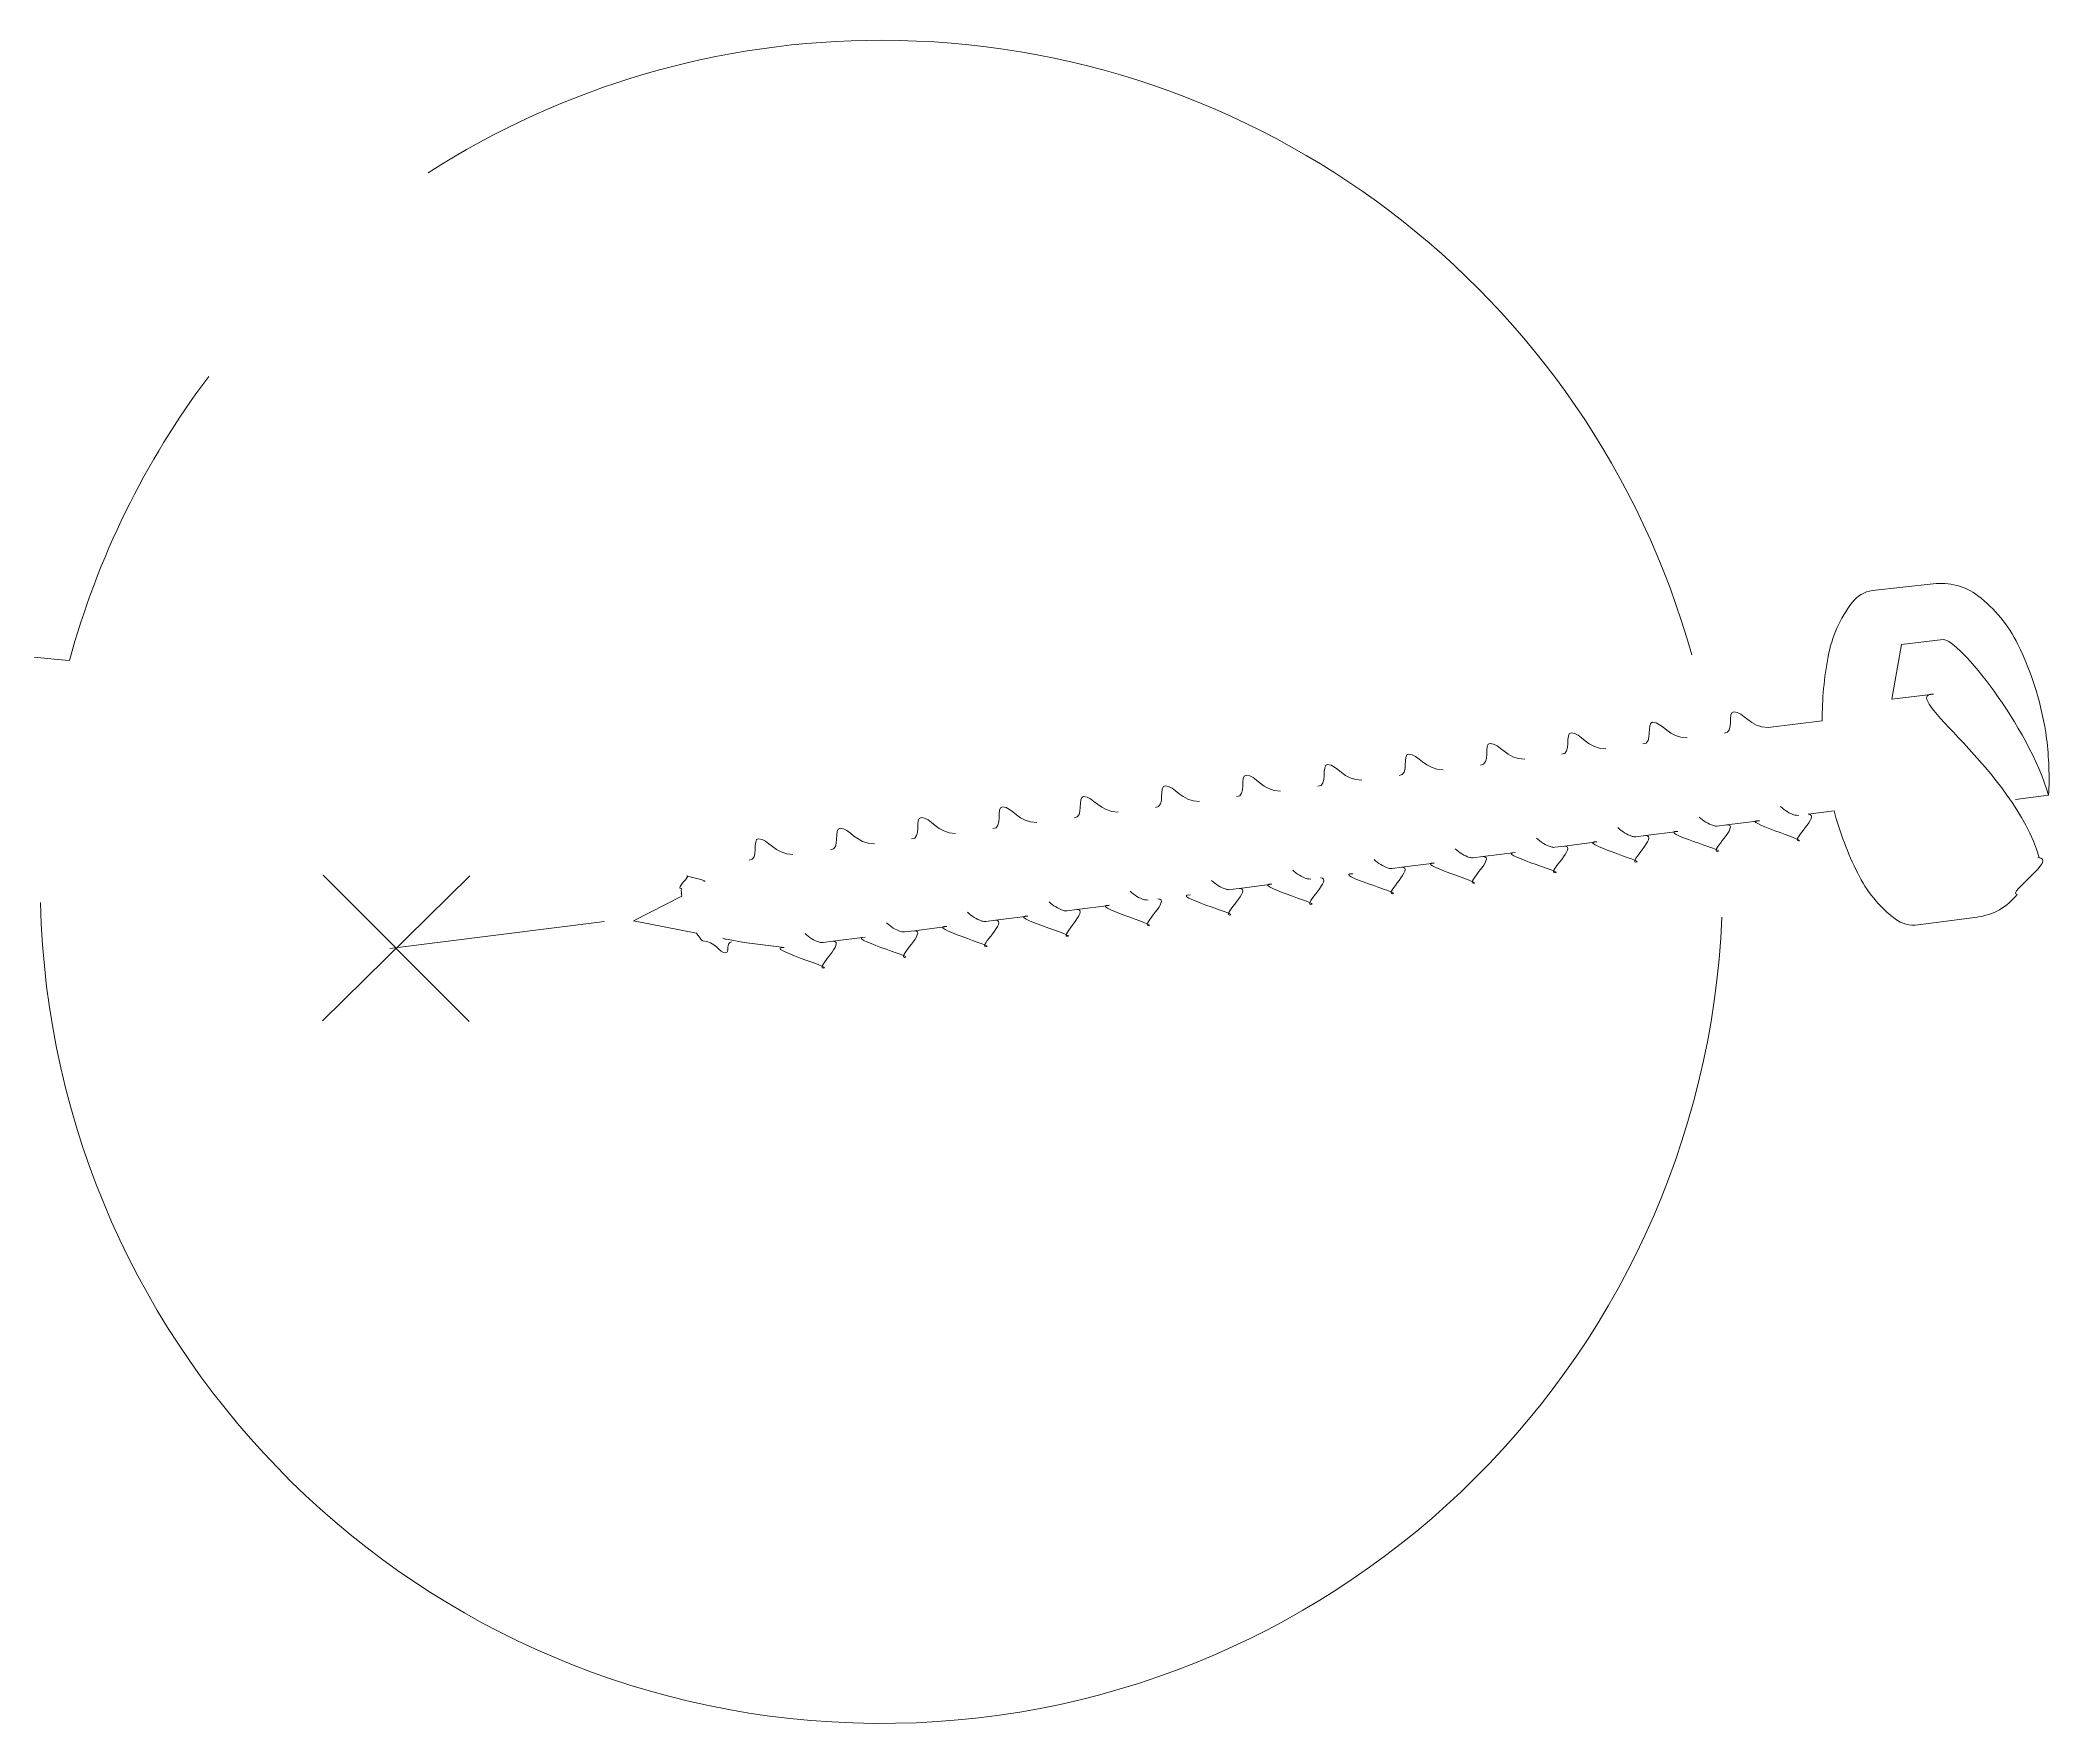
# Model space of a CAD drawing. Header units: metres. Extents: x -30.9 to 24.7, y -10.3 to 6.8.
# Drawn here: x 14.658 to 15.675, y -1.159 to -0.312 of the extents above; entities that cross this region are included whole.
import ezdxf

# ---------------------------------------------------------------- set-up
doc = ezdxf.new("R2010")
doc.units = ezdxf.units.M
doc.header["$MEASUREMENT"] = 0
doc.layers.add('PDF_Working_Num_Penna__7_Num_Penna__7', color=7, linetype='Continuous', lineweight=18)
doc.styles.add('GENERATED_STYLE_1', font='')
doc.styles.get('GENERATED_STYLE_1').set_extended_font_data('Arial')

msp = doc.modelspace()

# ---------------------------------------------------------------- linework, layer by layer
at = {"layer": 'PDF_Working_Num_Penna__7_Num_Penna__7', "color": 7, "linetype": 'Continuous', "lineweight": 18, "flags": 128}
for points in [[(15.4895, -0.6208, 0.336096), (15.0816, -0.3116, 0.143988), (14.8534, -0.3783)], [(15.528, -0.6574), (15.5551, -0.6541, -0.04633), (15.5581, -0.6217, -0.116356), (15.5702, -0.5945, -0.198454), (15.5805, -0.5885), (15.611, -0.5852, -0.200387), (15.6335, -0.5911, -0.117712), (15.6536, -0.6156, -0.080828), (15.6681, -0.6631, -0.044318), (15.6691, -0.6915), (15.6525, -0.6936)], [(15.6533, -0.7414, -0.200256), (15.6331, -0.7528), (15.6034, -0.7567, -0.200298), (15.5918, -0.7537, -0.117108), (15.573, -0.7308, -0.048951), (15.5611, -0.6994), (15.548, -0.7011)], [(15.4825, -0.7097), (15.4662, -0.7118), (15.4613, -0.7124, -0.112105), (15.4595, -0.7122, -0.116452), (15.4523, -0.7078)], [(15.5235, -0.7044), (15.5072, -0.7064), (15.5023, -0.707, -0.108941), (15.5005, -0.7068, -0.117705), (15.4932, -0.7025)], [(15.4007, -0.7204), (15.3844, -0.7224), (15.3795, -0.723, -0.109112), (15.3777, -0.7228, -0.11604), (15.3704, -0.7185)], [(15.4417, -0.715), (15.4254, -0.7171), (15.4205, -0.7177, -0.12254), (15.4187, -0.7175, -0.119811), (15.4114, -0.7131)], [(15.3599, -0.7257), (15.3436, -0.7277), (15.3387, -0.7283, -0.1087), (15.3368, -0.7282, -0.115615), (15.3296, -0.7238)], [(14.9809, -0.7385, 0.040107), (14.9811, -0.7423), (14.9569, -0.7547), (14.9886, -0.761, 0.032333), (14.9915, -0.7648)], [(15.2781, -0.7363), (15.2618, -0.7384), (15.2569, -0.739, -0.116688), (15.2551, -0.7388, -0.116877), (15.2478, -0.7344)], [(15.1553, -0.7523), (15.139, -0.7544), (15.1341, -0.755, -0.111649), (15.1322, -0.7548, -0.118713), (15.125, -0.7504)], [(15.1963, -0.747), (15.18, -0.749), (15.1751, -0.7496, -0.112298), (15.1732, -0.7495, -0.117439), (15.166, -0.7451)], [(15.0735, -0.763), (15.0572, -0.765), (15.0523, -0.7656, -0.109335), (15.0504, -0.7655, -0.116134), (15.0432, -0.7611)], [(15.1145, -0.7576), (15.0982, -0.7597), (15.0933, -0.7603, -0.113631), (15.0914, -0.7601, -0.117713), (15.0842, -0.7557)], [(15.0326, -0.7682), (15.0125, -0.7656), (15.0036, -0.764, -0.115175), (15.0018, -0.7634)]]:
    msp.add_lwpolyline(points, format="xyb", dxfattribs=at)
for points in [[(15.6111, -0.6406), (15.5902, -0.6432), (15.5951, -0.6157), (15.616, -0.6131)], [(14.8003, -0.805), (14.8745, -0.7321)], [(14.8006, -0.7318), (14.8741, -0.8054)], [(14.9423, -0.7551), (14.8341, -0.7687)]]:
    msp.add_lwpolyline(points, dxfattribs=at)
at = {"layer": 'PDF_Working_Num_Penna__7_Num_Penna__7', "color": 7, "linetype": 'Continuous', "lineweight": 18}
for centre, radius, start, end in [((15.0803, -0.7347), 0.4222, 143.0263, 164.7556), ((15.5469, -0.6842), 0.0182, 225.404, 252.2096), ((15.3015, -0.716), 0.0184, 225.6459, 252.1904), ((15.2195, -0.7269), 0.0181, 225.3711, 252.3539), ((15.0816, -0.7352), 0.4234, 181.3988, 357.6136)]:
    msp.add_arc(centre, radius, start, end, dxfattribs=at)
for points in [[(14.6729, -0.6237), (14.5543, -0.6143), (13.9314, -0.5241), (13.8078, -0.2094)], [(15.616, -0.6131), (15.6239, -0.6131), (15.6589, -0.6566), (15.6691, -0.6915)], [(15.5058, -0.6602), (15.5111, -0.6602), (15.5072, -0.6495), (15.5106, -0.6495)], [(15.5106, -0.6495), (15.5156, -0.6495), (15.5187, -0.6574), (15.528, -0.6574)], [(15.6643, -0.7228), (15.6517, -0.6788), (15.5931, -0.6406), (15.6111, -0.6406)], [(15.424, -0.6709), (15.4293, -0.6709), (15.4254, -0.6601), (15.4288, -0.6601)], [(15.4288, -0.6601), (15.4337, -0.6601), (15.4369, -0.6681), (15.4462, -0.6681)], [(15.4649, -0.6657), (15.4703, -0.6657), (15.4664, -0.6548), (15.4698, -0.6548)], [(15.4698, -0.6548), (15.4748, -0.6548), (15.4779, -0.6627), (15.4872, -0.6627)], [(15.3422, -0.6815), (15.3475, -0.6815), (15.3436, -0.6708), (15.347, -0.6708)], [(15.347, -0.6708), (15.3519, -0.6708), (15.3551, -0.6787), (15.3643, -0.6787)], [(15.3831, -0.6763), (15.3885, -0.6763), (15.3846, -0.6654), (15.388, -0.6654)], [(15.388, -0.6654), (15.3929, -0.6654), (15.3961, -0.6734), (15.4054, -0.6734)], [(15.3013, -0.687), (15.3067, -0.687), (15.3027, -0.6761), (15.3062, -0.6761)], [(15.3062, -0.6761), (15.3111, -0.6761), (15.3143, -0.684), (15.3235, -0.684)], [(15.2195, -0.6976), (15.2249, -0.6976), (15.2209, -0.6868), (15.2244, -0.6868)], [(15.2244, -0.6868), (15.2293, -0.6868), (15.2325, -0.6947), (15.2417, -0.6947)], [(15.2604, -0.6922), (15.2657, -0.6922), (15.2618, -0.6814), (15.2652, -0.6814)], [(15.2652, -0.6814), (15.2701, -0.6814), (15.2733, -0.6894), (15.2825, -0.6894)], [(15.1377, -0.7083), (15.1431, -0.7083), (15.1391, -0.6974), (15.1426, -0.6974)], [(15.1426, -0.6974), (15.1475, -0.6974), (15.1507, -0.7053), (15.1599, -0.7053)], [(15.1786, -0.7029), (15.1839, -0.7029), (15.18, -0.6921), (15.1834, -0.6921)], [(15.1834, -0.6921), (15.1883, -0.6921), (15.1915, -0.7), (15.2007, -0.7)], [(15.548, -0.7011), (15.5547, -0.7011), (15.5392, -0.7145), (15.5432, -0.7145)], [(15.0559, -0.719), (15.0613, -0.719), (15.0573, -0.7081), (15.0608, -0.7081)], [(15.0608, -0.7081), (15.0657, -0.7081), (15.0688, -0.716), (15.0781, -0.716)], [(15.0968, -0.7135), (15.1021, -0.7135), (15.0982, -0.7027), (15.1016, -0.7027)], [(15.1016, -0.7027), (15.1065, -0.7027), (15.1097, -0.7107), (15.1189, -0.7107)], [(15.5024, -0.7198), (15.508, -0.7198), (15.4714, -0.7097), (15.4825, -0.7097)], [(15.5072, -0.7064), (15.5139, -0.7064), (15.4984, -0.7198), (15.5024, -0.7198)], [(15.5432, -0.7145), (15.5488, -0.7145), (15.5124, -0.7042), (15.5235, -0.7042)], [(15.5432, -0.7017), (15.5438, -0.7017), (15.5407, -0.7015), (15.5413, -0.7015)], [(15.015, -0.7242), (15.0203, -0.7242), (15.0163, -0.7134), (15.0198, -0.7134)], [(15.0198, -0.7134), (15.0247, -0.7134), (15.0279, -0.7213), (15.0371, -0.7213)], [(15.4206, -0.7305), (15.4261, -0.7305), (15.3896, -0.7204), (15.4007, -0.7204)], [(15.4254, -0.7171), (15.4321, -0.7171), (15.4166, -0.7305), (15.4206, -0.7305)], [(15.4614, -0.7252), (15.4669, -0.7252), (15.4306, -0.7149), (15.4417, -0.7149)], [(15.4662, -0.7118), (15.4729, -0.7118), (15.4574, -0.7252), (15.4614, -0.7252)], [(15.3388, -0.7411), (15.3443, -0.7411), (15.3078, -0.731), (15.3189, -0.731)], [(15.3436, -0.7277), (15.3502, -0.7277), (15.3348, -0.7411), (15.3388, -0.7411)], [(15.3796, -0.7358), (15.3851, -0.7358), (15.3488, -0.7255), (15.3599, -0.7255)], [(15.3844, -0.7224), (15.3911, -0.7224), (15.3756, -0.7358), (15.3796, -0.7358)], [(15.6636, -0.7229), (15.6746, -0.7229), (15.6473, -0.7414), (15.6533, -0.7414)], [(14.9838, -0.732), (14.9858, -0.732), (14.9777, -0.7385), (14.9809, -0.7385)], [(14.9922, -0.7349), (14.9964, -0.7349), (14.9813, -0.732), (14.9838, -0.732)], [(15.257, -0.7518), (15.2625, -0.7518), (15.226, -0.7417), (15.2371, -0.7417)], [(15.2618, -0.7384), (15.2684, -0.7384), (15.253, -0.7518), (15.257, -0.7518)], [(15.2978, -0.7465), (15.3034, -0.7465), (15.267, -0.7362), (15.2781, -0.7362)], [(15.3026, -0.7331), (15.3093, -0.7331), (15.2938, -0.7465), (15.2978, -0.7465)], [(15.2977, -0.7337), (15.2984, -0.7337), (15.2952, -0.7335), (15.2959, -0.7335)], [(15.18, -0.749), (15.1866, -0.749), (15.1712, -0.7625), (15.1752, -0.7625)], [(15.216, -0.7571), (15.2215, -0.7571), (15.1852, -0.7468), (15.1963, -0.7468)], [(15.2208, -0.7437), (15.2275, -0.7437), (15.212, -0.7571), (15.216, -0.7571)], [(15.2159, -0.7443), (15.2166, -0.7443), (15.2134, -0.7441), (15.2141, -0.7441)], [(15.0982, -0.7597), (15.1048, -0.7597), (15.0894, -0.7731), (15.0934, -0.7731)], [(15.1342, -0.7678), (15.1397, -0.7678), (15.1034, -0.7575), (15.1145, -0.7575)], [(15.139, -0.7544), (15.1457, -0.7544), (15.1302, -0.7678), (15.1342, -0.7678)], [(15.1752, -0.7625), (15.1807, -0.7625), (15.1442, -0.7523), (15.1553, -0.7523)], [(14.9915, -0.7648), (14.9981, -0.7648), (14.9999, -0.7709), (15.0033, -0.7709)], [(15.0033, -0.7709), (15.0051, -0.7709), (15.0033, -0.7653), (15.0061, -0.7653)], [(15.0524, -0.7785), (15.0579, -0.7785), (15.0216, -0.7681), (15.0327, -0.7681)], [(15.0572, -0.765), (15.0639, -0.765), (15.0484, -0.7785), (15.0524, -0.7785)], [(15.0934, -0.7731), (15.0989, -0.7731), (15.0624, -0.763), (15.0735, -0.763)]]:
    msp.add_open_spline(points, degree=3, dxfattribs=at)

# ---------------------------------------------------------------- texts
at = {"layer": 'PDF_Working_Num_Penna__7_Num_Penna__7', "color": 7, "linetype": 'Continuous', "lineweight": 18, "insert": (14.7101, -0.4722), "char_height": 0.0000077, "attachment_point": 7, "style": 'GENERATED_STYLE_1'}
msp.add_mtext('\\A1;{\\pql;\\fArial|b0|i0|c0|p34;2x}', dxfattribs=at)

doc.saveas('drawing.dxf')
